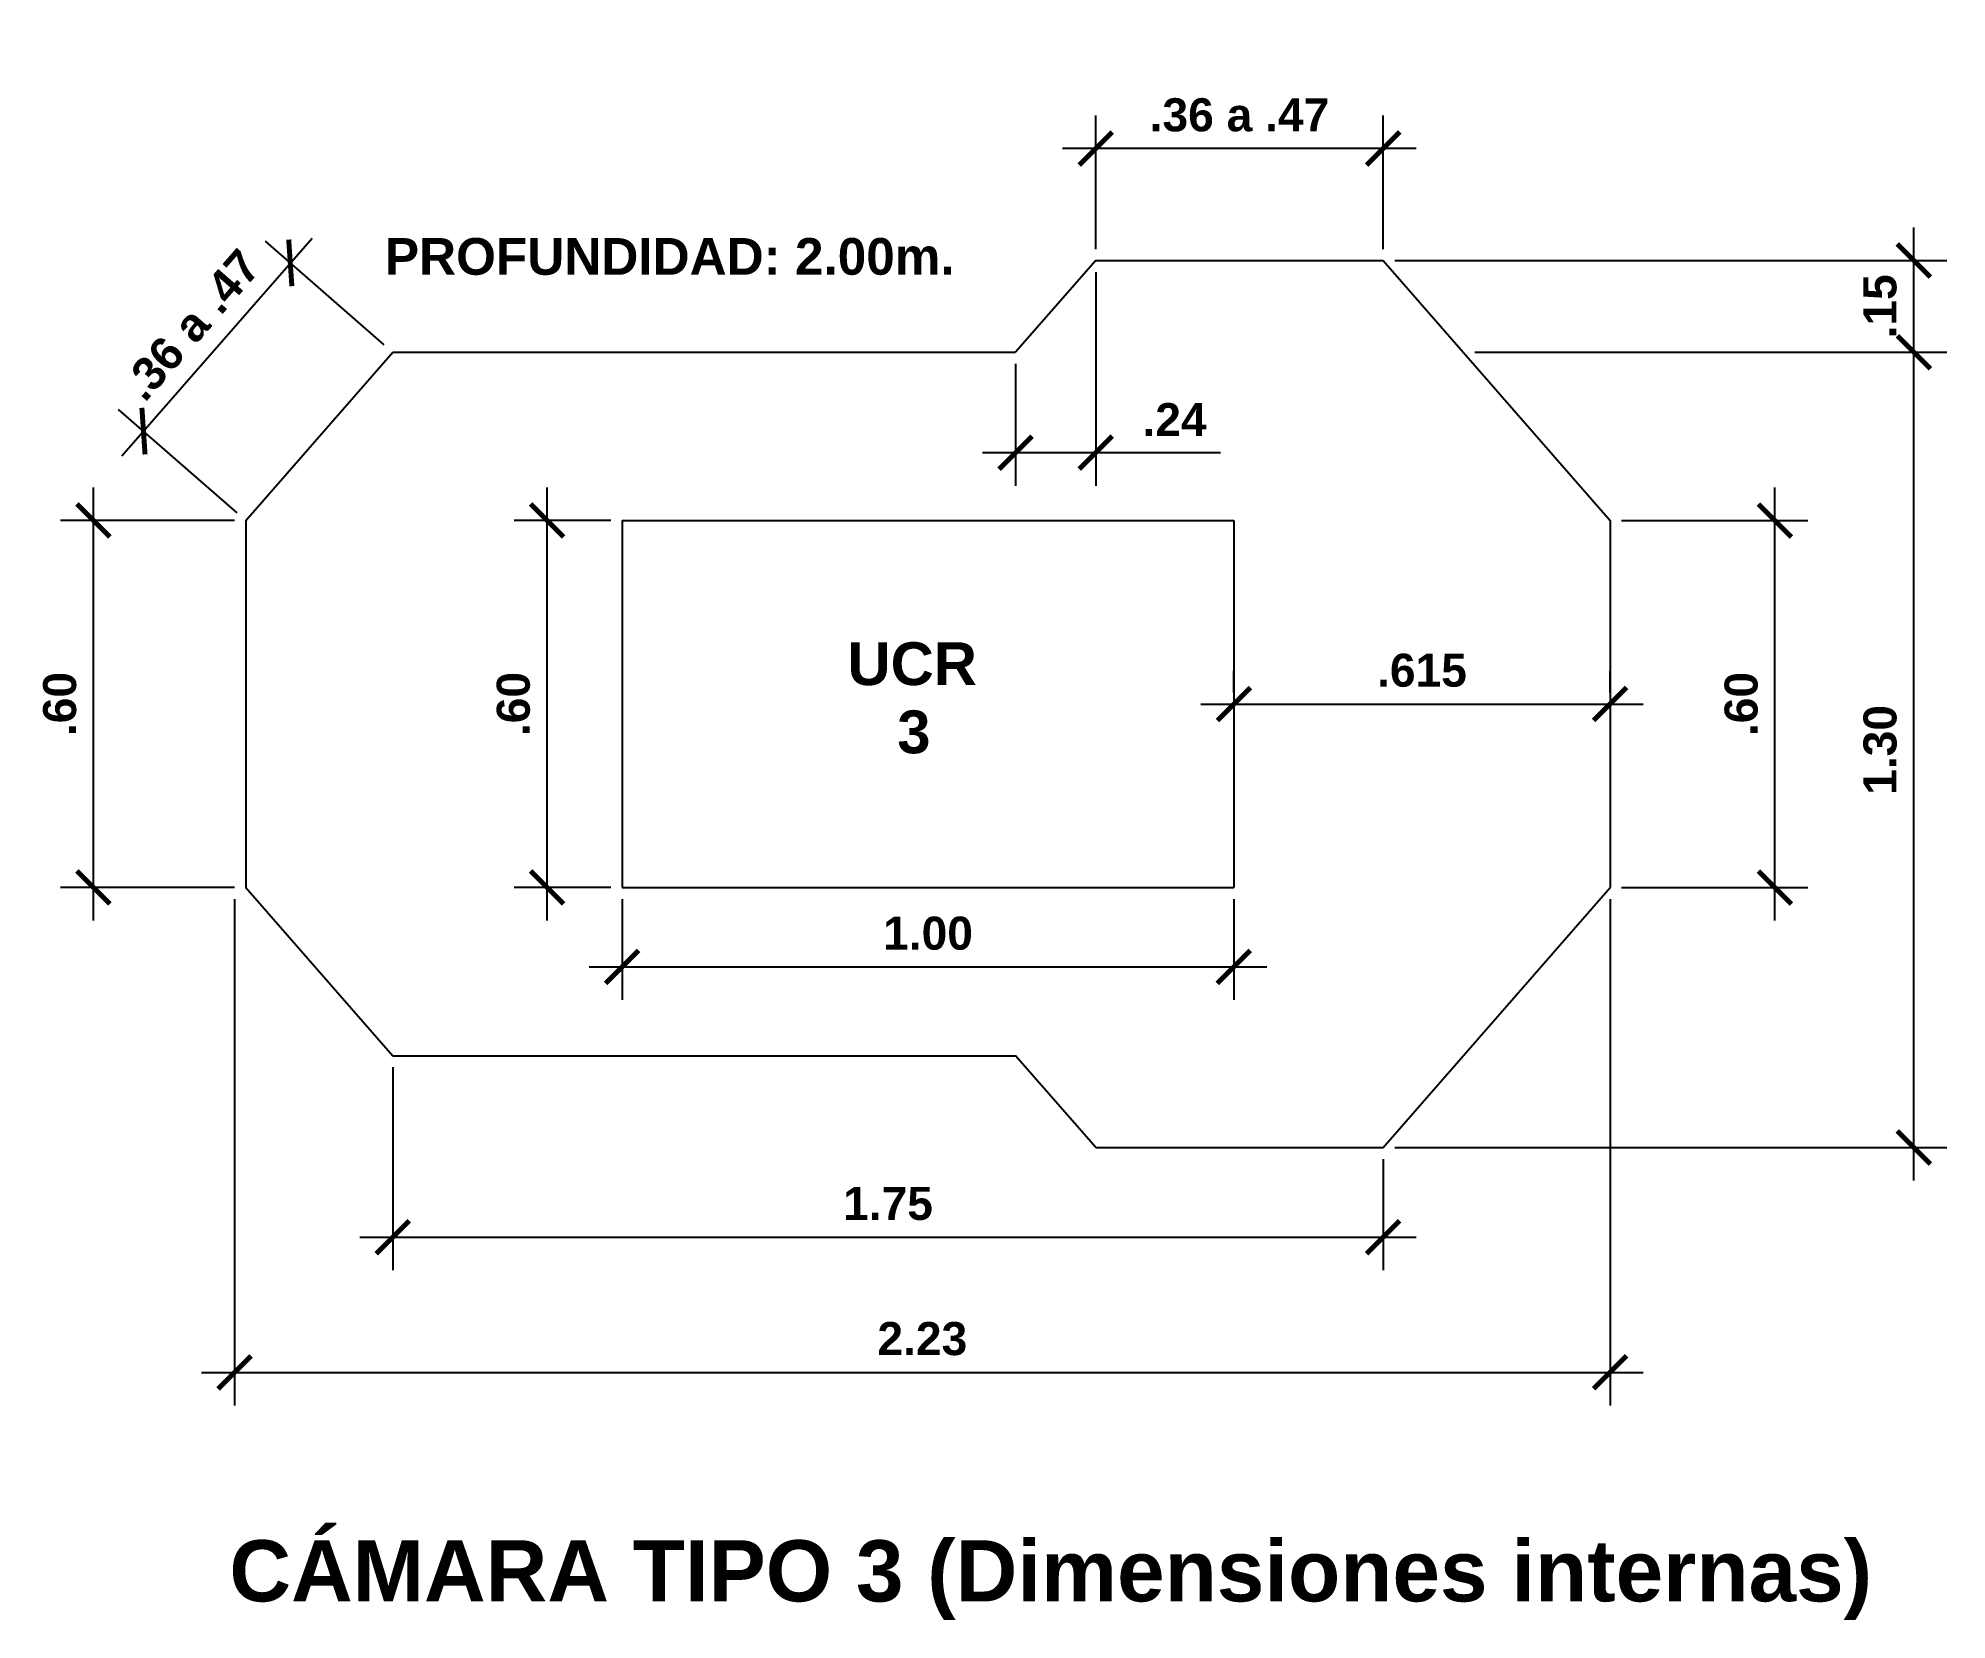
# Model space of a CAD drawing. Extents: x -1592 to 8, y 0 to 418.
# Drawn here: x -1261.234 to -1258.114, y 275 to 277.586 of the extents above; entities that cross this region are included whole.
import ezdxf

# ---------------------------------------------------------------- set-up
doc = ezdxf.new("R2010")
doc.units = 0
doc.header["$LTSCALE"] = 0.5
doc.header["$MEASUREMENT"] = 0
doc.layers.get('0').update_dxf_attribs({"linetype": 'CONTINUOUS'})
doc.layers.get('DEFPOINTS').update_dxf_attribs({"linetype": 'CONTINUOUS'})
doc.layers.add('COTAS', color=1, linetype='CONTINUOUS')
doc.layers.add('paredes', color=1, linetype='CONTINUOUS')
doc.styles.add('ALR4', font='sanssb__.ttf')
doc.dimstyles.new('1-50', dxfattribs={"dimscale": 0.6, "dimtxt": 0.18, "dimasz": 0.18, "dimexe": 0.18, "dimexo": 0.0625, "dimgap": 0.09, "dimtad": 1, "dimzin": 4, "dimdsep": 46, "dimtxsty": 'Standard', "dimblk1": 'ARCHTICK', "dimblk2": 'ARCHTICK', "dimsah": 1, "dimcen": 0.09, "dimdle": 0.18, "dimclrd": 6, "dimclre": 6, "dimclrt": 1, "dimadec": 0, "dimazin": 0, "dimtfac": 1, "dimtofl": 0, "dimtmove": 0, "dimatfit": 3, "dimldrblk": 'ARCHTICK', "dimfxl": 1, "dimtolj": 1, "dimtzin": 4, "dimarcsym": 0})

msp = doc.modelspace()

# ---------------------------------------------------------------- texts
at = {"layer": 'COTAS', "color": 3, "style": 'ALR4'}
for s, height, p in [('PROFUNDIDAD: 2.00m.', 0.06, (-1260.6672, 277.1992)), ('UCR', 0.07, (-1259.9111, 276.5284)), ('   3', 0.07, (-1259.9111, 276.417)), ('CÁMARA TIPO 3 (Dimensiones internas)', 0.1, (-1260.9214, 275.0305))]:
    msp.add_text(s, height=height, dxfattribs=at).set_placement(p)

# ---------------------------------------------------------------- blocks, each defined once
blk = doc.blocks.new('_ARCHTICK')
at = {"color": 0, "linetype": 'ByBlock', "const_width": 0.15}
blk.add_lwpolyline([(-0.5, -0.5), (0.5, 0.5)], dxfattribs=at)
blk = doc.blocks.new('*D27')
at = {"layer": 'COTAS', "color": 6, "lineweight": -2, "transparency": 16777216}
for p, q in [((-1261.1436, 276.1435), (-1261.1436, 276.8515)), ((-1260.913, 276.7975), (-1261.1976, 276.7975)), ((-1260.913, 276.1975), (-1261.1976, 276.1975))]:
    blk.add_line(p, q, dxfattribs=at)
at = {"layer": 'DEFPOINTS', "color": 0, "transparency": 16777216}
for p in [(-1261.1436, 276.7975), (-1260.8943, 276.7975), (-1260.8943, 276.1975)]:
    blk.add_point(p, dxfattribs=at)
at = {"layer": 'COTAS', "color": 6, "lineweight": -2, "transparency": 16777216, "xscale": 0.054, "yscale": 0.054, "zscale": 0.054}
for p, rotation in [((-1261.1436, 276.7975), 90), ((-1261.1436, 276.1975), 270)]:
    blk.add_blockref('_ARCHTICK', p, dxfattribs=dict(at, rotation=rotation))
at = {"layer": 'COTAS', "color": 1, "transparency": 16777216, "insert": (-1261.1985, 276.4975), "char_height": 0.054, "attachment_point": 5, "rotation": 90, "style": 'ALR4'}
blk.add_mtext('\\A1;.60', dxfattribs=at)
blk = doc.blocks.new('*D28')
at = {"layer": 'COTAS', "color": 6, "lineweight": -2, "transparency": 16777216}
for p, q in [((-1260.913, 276.1787), (-1260.913, 275.3509)), ((-1258.6643, 276.1787), (-1258.6643, 275.3509)), ((-1260.967, 275.4049), (-1258.6103, 275.4049))]:
    blk.add_line(p, q, dxfattribs=at)
at = {"layer": 'DEFPOINTS', "color": 0, "transparency": 16777216}
for p in [(-1260.913, 276.1975), (-1258.6643, 276.1975), (-1258.6643, 275.4049)]:
    blk.add_point(p, dxfattribs=at)
at = {"layer": 'COTAS', "color": 6, "lineweight": -2, "transparency": 16777216, "xscale": 0.054, "yscale": 0.054, "zscale": 0.054, "rotation": 180}
blk.add_blockref('_ARCHTICK', (-1260.913, 275.4049), dxfattribs=at)
at = {"layer": 'COTAS', "color": 6, "lineweight": -2, "transparency": 16777216, "xscale": 0.054, "yscale": 0.054, "zscale": 0.054}
blk.add_blockref('_ARCHTICK', (-1258.6643, 275.4049), dxfattribs=at)
at = {"layer": 'COTAS', "color": 1, "transparency": 16777216, "insert": (-1259.7886, 275.4598), "char_height": 0.054, "attachment_point": 5, "style": 'ALR4'}
blk.add_mtext('\\A1;2.23', dxfattribs=at)
blk = doc.blocks.new('*D29')
at = {"layer": 'COTAS', "color": 6, "lineweight": -2, "transparency": 16777216}
for p, q in [((-1258.3949, 276.1435), (-1258.3949, 276.8515)), ((-1258.6455, 276.7975), (-1258.3409, 276.7975)), ((-1258.6455, 276.1975), (-1258.3409, 276.1975))]:
    blk.add_line(p, q, dxfattribs=at)
at = {"layer": 'DEFPOINTS', "color": 0, "transparency": 16777216}
for p in [(-1258.6643, 276.7975), (-1258.3949, 276.7975), (-1258.6643, 276.1975)]:
    blk.add_point(p, dxfattribs=at)
at = {"layer": 'COTAS', "color": 6, "lineweight": -2, "transparency": 16777216, "xscale": 0.054, "yscale": 0.054, "zscale": 0.054}
for p, rotation in [((-1258.3949, 276.7975), 90), ((-1258.3949, 276.1975), 270)]:
    blk.add_blockref('_ARCHTICK', p, dxfattribs=dict(at, rotation=rotation))
at = {"layer": 'COTAS', "color": 1, "transparency": 16777216, "insert": (-1258.4498, 276.4975), "char_height": 0.054, "attachment_point": 5, "rotation": 90, "style": 'ALR4'}
blk.add_mtext('\\A1;.60', dxfattribs=at)
blk = doc.blocks.new('*D30')
at = {"layer": 'COTAS', "color": 6, "lineweight": -2, "transparency": 16777216}
for p, q in [((-1259.5052, 277.2412), (-1259.5052, 277.4595)), ((-1259.0352, 277.2412), (-1259.0352, 277.4595)), ((-1258.9812, 277.4055), (-1259.5592, 277.4055))]:
    blk.add_line(p, q, dxfattribs=at)
at = {"layer": 'DEFPOINTS', "color": 0, "transparency": 16777216}
for p in [(-1259.5052, 277.4055), (-1259.5052, 277.2225), (-1259.0352, 277.2225)]:
    blk.add_point(p, dxfattribs=at)
at = {"layer": 'COTAS', "color": 6, "lineweight": -2, "transparency": 16777216, "xscale": 0.054, "yscale": 0.054, "zscale": 0.054, "rotation": 180}
blk.add_blockref('_ARCHTICK', (-1259.5052, 277.4055), dxfattribs=at)
at = {"layer": 'COTAS', "color": 6, "lineweight": -2, "transparency": 16777216, "xscale": 0.054, "yscale": 0.054, "zscale": 0.054}
blk.add_blockref('_ARCHTICK', (-1259.0352, 277.4055), dxfattribs=at)
at = {"layer": 'COTAS', "color": 1, "transparency": 16777216, "insert": (-1259.2702, 277.4603), "char_height": 0.054, "attachment_point": 5, "style": 'ALR4'}
blk.add_mtext('\\A1;.36 a .47', dxfattribs=at)
blk = doc.blocks.new('*D31')
at = {"layer": 'COTAS', "color": 6, "lineweight": -2, "transparency": 16777216}
for p, q in [((-1260.6543, 275.9037), (-1260.6543, 275.5718)), ((-1259.0352, 275.7537), (-1259.0352, 275.5718)), ((-1260.7083, 275.6258), (-1258.9812, 275.6258))]:
    blk.add_line(p, q, dxfattribs=at)
at = {"layer": 'DEFPOINTS', "color": 0, "transparency": 16777216}
for p in [(-1260.6543, 275.9225), (-1259.0352, 275.7725), (-1259.0352, 275.6258)]:
    blk.add_point(p, dxfattribs=at)
at = {"layer": 'COTAS', "color": 6, "lineweight": -2, "transparency": 16777216, "xscale": 0.054, "yscale": 0.054, "zscale": 0.054, "rotation": 180}
blk.add_blockref('_ARCHTICK', (-1260.6543, 275.6258), dxfattribs=at)
at = {"layer": 'COTAS', "color": 6, "lineweight": -2, "transparency": 16777216, "xscale": 0.054, "yscale": 0.054, "zscale": 0.054}
blk.add_blockref('_ARCHTICK', (-1259.0352, 275.6258), dxfattribs=at)
at = {"layer": 'COTAS', "color": 1, "transparency": 16777216, "insert": (-1259.8447, 275.6807), "char_height": 0.054, "attachment_point": 5, "style": 'ALR4'}
blk.add_mtext('\\A1;1.75', dxfattribs=at)
blk = doc.blocks.new('*D32')
at = {"layer": 'COTAS', "color": 6, "lineweight": -2, "transparency": 16777216}
for p, q in [((-1260.402, 276.1435), (-1260.402, 276.8515)), ((-1260.298, 276.7975), (-1260.456, 276.7975)), ((-1260.298, 276.1975), (-1260.456, 276.1975))]:
    blk.add_line(p, q, dxfattribs=at)
at = {"layer": 'DEFPOINTS', "color": 0, "transparency": 16777216}
for p in [(-1260.402, 276.7975), (-1260.2793, 276.7975), (-1260.2793, 276.1975)]:
    blk.add_point(p, dxfattribs=at)
at = {"layer": 'COTAS', "color": 6, "lineweight": -2, "transparency": 16777216, "xscale": 0.054, "yscale": 0.054, "zscale": 0.054}
for p, rotation in [((-1260.402, 276.7975), 90), ((-1260.402, 276.1975), 270)]:
    blk.add_blockref('_ARCHTICK', p, dxfattribs=dict(at, rotation=rotation))
at = {"layer": 'COTAS', "color": 1, "transparency": 16777216, "insert": (-1260.4569, 276.4975), "char_height": 0.054, "attachment_point": 5, "rotation": 90, "style": 'ALR4'}
blk.add_mtext('\\A1;.60', dxfattribs=at)
blk = doc.blocks.new('*D33')
at = {"layer": 'COTAS', "color": 6, "lineweight": -2, "transparency": 16777216}
for p, q in [((-1260.2793, 276.1787), (-1260.2793, 276.0137)), ((-1259.2793, 276.1787), (-1259.2793, 276.0137)), ((-1260.3333, 276.0677), (-1259.2253, 276.0677))]:
    blk.add_line(p, q, dxfattribs=at)
at = {"layer": 'DEFPOINTS', "color": 0, "transparency": 16777216}
for p in [(-1260.2793, 276.1975), (-1259.2793, 276.1975), (-1259.2793, 276.0677)]:
    blk.add_point(p, dxfattribs=at)
at = {"layer": 'COTAS', "color": 6, "lineweight": -2, "transparency": 16777216, "xscale": 0.054, "yscale": 0.054, "zscale": 0.054, "rotation": 180}
blk.add_blockref('_ARCHTICK', (-1260.2793, 276.0677), dxfattribs=at)
at = {"layer": 'COTAS', "color": 6, "lineweight": -2, "transparency": 16777216, "xscale": 0.054, "yscale": 0.054, "zscale": 0.054}
blk.add_blockref('_ARCHTICK', (-1259.2793, 276.0677), dxfattribs=at)
at = {"layer": 'COTAS', "color": 1, "transparency": 16777216, "insert": (-1259.7793, 276.1225), "char_height": 0.054, "attachment_point": 5, "style": 'ALR4'}
blk.add_mtext('\\A1;1.00', dxfattribs=at)
blk = doc.blocks.new('*D34')
at = {"layer": 'COTAS', "color": 6, "lineweight": -2, "transparency": 16777216}
for p, q in [((-1259.2793, 276.5162), (-1259.2793, 276.5515)), ((-1258.6643, 276.5162), (-1258.6643, 276.5515)), ((-1259.3333, 276.4975), (-1258.6103, 276.4975))]:
    blk.add_line(p, q, dxfattribs=at)
at = {"layer": 'DEFPOINTS', "color": 0, "transparency": 16777216}
for p in [(-1259.2793, 276.4975), (-1258.6643, 276.4975), (-1258.6643, 276.4975)]:
    blk.add_point(p, dxfattribs=at)
at = {"layer": 'COTAS', "color": 6, "lineweight": -2, "transparency": 16777216, "xscale": 0.054, "yscale": 0.054, "zscale": 0.054, "rotation": 180}
blk.add_blockref('_ARCHTICK', (-1259.2793, 276.4975), dxfattribs=at)
at = {"layer": 'COTAS', "color": 6, "lineweight": -2, "transparency": 16777216, "xscale": 0.054, "yscale": 0.054, "zscale": 0.054}
blk.add_blockref('_ARCHTICK', (-1258.6643, 276.4975), dxfattribs=at)
at = {"layer": 'COTAS', "color": 1, "transparency": 16777216, "insert": (-1258.9718, 276.5524), "char_height": 0.054, "attachment_point": 5, "style": 'ALR4'}
blk.add_mtext('\\A1;.615', dxfattribs=at)
blk = doc.blocks.new('*D35')
at = {"layer": 'COTAS', "color": 6, "lineweight": -2, "transparency": 16777216}
for p, q in [((-1259.5052, 277.2037), (-1259.5052, 276.8544)), ((-1259.6361, 277.0537), (-1259.6361, 276.8544)), ((-1259.6901, 276.9084), (-1259.5052, 276.9084)), ((-1259.5052, 276.9084), (-1259.3014, 276.9084))]:
    blk.add_line(p, q, dxfattribs=at)
at = {"layer": 'DEFPOINTS', "color": 0, "transparency": 16777216}
for p in [(-1259.5052, 277.2225), (-1259.6361, 277.0725), (-1259.5052, 276.9084)]:
    blk.add_point(p, dxfattribs=at)
at = {"layer": 'COTAS', "color": 6, "lineweight": -2, "transparency": 16777216, "xscale": 0.054, "yscale": 0.054, "zscale": 0.054, "rotation": 180}
blk.add_blockref('_ARCHTICK', (-1259.6361, 276.9084), dxfattribs=at)
at = {"layer": 'COTAS', "color": 6, "lineweight": -2, "transparency": 16777216, "xscale": 0.054, "yscale": 0.054, "zscale": 0.054}
blk.add_blockref('_ARCHTICK', (-1259.5052, 276.9084), dxfattribs=at)
at = {"layer": 'COTAS', "color": 1, "transparency": 16777216, "insert": (-1259.3763, 276.9624), "char_height": 0.054, "attachment_point": 5, "style": 'ALR4'}
blk.add_mtext('\\A1;.24', dxfattribs=at)
blk = doc.blocks.new('*D36')
at = {"layer": 'COTAS', "color": 6, "lineweight": -2, "transparency": 16777216}
for p, q in [((-1258.1678, 275.7185), (-1258.1678, 277.1265)), ((-1258.8855, 277.0725), (-1258.1138, 277.0725)), ((-1259.0164, 275.7725), (-1258.1138, 275.7725))]:
    blk.add_line(p, q, dxfattribs=at)
at = {"layer": 'DEFPOINTS', "color": 0, "transparency": 16777216}
for p in [(-1258.9043, 277.0725), (-1258.1678, 277.0725), (-1259.0352, 275.7725)]:
    blk.add_point(p, dxfattribs=at)
at = {"layer": 'COTAS', "color": 6, "lineweight": -2, "transparency": 16777216, "xscale": 0.054, "yscale": 0.054, "zscale": 0.054}
for p, rotation in [((-1258.1678, 277.0725), 90), ((-1258.1678, 275.7725), 270)]:
    blk.add_blockref('_ARCHTICK', p, dxfattribs=dict(at, rotation=rotation))
at = {"layer": 'COTAS', "color": 1, "transparency": 16777216, "insert": (-1258.2227, 276.4225), "char_height": 0.054, "attachment_point": 5, "rotation": 90, "style": 'ALR4'}
blk.add_mtext('\\A1;1.30', dxfattribs=at)
blk = doc.blocks.new('*D37')
at = {"layer": 'COTAS', "color": 6, "lineweight": -2, "transparency": 16777216}
for p, q in [((-1258.1678, 277.0185), (-1258.1678, 277.2765)), ((-1259.0164, 277.2225), (-1258.1138, 277.2225)), ((-1258.4809, 277.0725), (-1258.1138, 277.0725))]:
    blk.add_line(p, q, dxfattribs=at)
at = {"layer": 'DEFPOINTS', "color": 0, "transparency": 16777216}
for p in [(-1259.0352, 277.2225), (-1258.1678, 277.2225), (-1258.4997, 277.0725)]:
    blk.add_point(p, dxfattribs=at)
at = {"layer": 'COTAS', "color": 6, "lineweight": -2, "transparency": 16777216, "xscale": 0.054, "yscale": 0.054, "zscale": 0.054}
for p, rotation in [((-1258.1678, 277.2225), 90), ((-1258.1678, 277.0725), 270)]:
    blk.add_blockref('_ARCHTICK', p, dxfattribs=dict(at, rotation=rotation))
at = {"layer": 'COTAS', "color": 1, "transparency": 16777216, "insert": (-1258.2228, 277.1475), "char_height": 0.054, "attachment_point": 5, "rotation": 90, "style": 'ALR4'}
blk.add_mtext('\\A1;.15', dxfattribs=at)
blk = doc.blocks.new('*D38')
at = {"layer": 'COTAS', "color": 6, "lineweight": -2, "transparency": 16777216}
for p, q in [((-1261.0973, 276.903), (-1260.7863, 277.2593)), ((-1260.6684, 277.0848), (-1260.8624, 277.2541)), ((-1260.9084, 276.8098), (-1261.1024, 276.9791))]:
    blk.add_line(p, q, dxfattribs=at)
at = {"layer": 'DEFPOINTS', "color": 0, "transparency": 16777216}
for p in [(-1260.8218, 277.2186), (-1260.6543, 277.0725), (-1260.8943, 276.7975)]:
    blk.add_point(p, dxfattribs=at)
at = {"layer": 'COTAS', "color": 6, "lineweight": -2, "transparency": 16777216, "xscale": 0.054, "yscale": 0.054, "zscale": 0.054}
for p, rotation in [((-1260.8218, 277.2186), 48.88790956082966), ((-1261.0618, 276.9436), 228.8879095608297)]:
    blk.add_blockref('_ARCHTICK', p, dxfattribs=dict(at, rotation=rotation))
at = {"layer": 'COTAS', "color": 1, "transparency": 16777216, "insert": (-1260.9831, 277.1172), "char_height": 0.054, "attachment_point": 5, "rotation": 48.8879, "style": 'ALR4'}
blk.add_mtext('\\A1;.36 a .47', dxfattribs=at)

# ---------------------------------------------------------------- dimensions: what is measured, and where the dimension line sits
at = {"layer": 'COTAS', "color": 3}
for base, p1, p2, text, picture, middle in [((-1259.5052, 277.4055), (-1259.0352, 277.2225), (-1259.5052, 277.2225), '.36 a .47', '*D30', (-1259.2702, 277.4603)), ((-1259.5052, 276.9084), (-1259.6361, 277.0725), (-1259.5052, 277.2225), '.24', '*D35', (-1259.3763, 276.9624)), ((-1258.6643, 276.4975), (-1259.2793, 276.4975), (-1258.6643, 276.4975), '.615', '*D34', (-1258.9718, 276.5524)), ((-1258.6643, 275.4049), (-1260.913, 276.1975), (-1258.6643, 276.1975), '2.23', '*D28', (-1259.7886, 275.4598)), ((-1259.0352, 275.6258), (-1260.6543, 275.9225), (-1259.0352, 275.7725), '1.75', '*D31', (-1259.8447, 275.6807))]:
    dim = msp.add_linear_dim(base=base, p1=p1, p2=p2, text=text, dimstyle='1-50', override={"dimscale": 0.3, "dimtxsty": 'ALR4'}, dxfattribs=at)
    dim.commit()
    dim.dimension.update_dxf_attribs({"geometry": picture, "text_midpoint": middle})
dim = msp.add_aligned_dim(p1=(-1260.8943, 276.7975), p2=(-1260.6543, 277.0725), distance=0.2223, text='.36 a .47', dimstyle='1-50', override={"dimscale": 0.3, "dimtxsty": 'ALR4'}, dxfattribs=at)
dim.commit()
dim.dimension.update_dxf_attribs({"geometry": '*D38', "text_midpoint": (-1260.9831, 277.1172)})
for base, p1, p2, picture, middle in [((-1258.1678, 277.2225), (-1258.4997, 277.0725), (-1259.0352, 277.2225), '*D37', (-1258.2228, 277.1475)), ((-1261.1436, 276.7975), (-1260.8943, 276.1975), (-1260.8943, 276.7975), '*D27', (-1261.1985, 276.4975)), ((-1260.402, 276.7975), (-1260.2793, 276.1975), (-1260.2793, 276.7975), '*D32', (-1260.4569, 276.4975)), ((-1258.3949, 276.7975), (-1258.6643, 276.1975), (-1258.6643, 276.7975), '*D29', (-1258.4498, 276.4975))]:
    dim = msp.add_linear_dim(base=base, p1=p1, p2=p2, angle=90, dimstyle='1-50', override={"dimscale": 0.3, "dimtxsty": 'ALR4'}, dxfattribs=at)
    dim.commit()
    dim.dimension.update_dxf_attribs({"geometry": picture, "text_midpoint": middle})
dim = msp.add_linear_dim(base=(-1258.1678, 277.0725), p1=(-1259.0352, 275.7725), p2=(-1258.9043, 277.0725), angle=90, text='1.30', dimstyle='1-50', override={"dimscale": 0.3, "dimtxsty": 'ALR4'}, dxfattribs=at)
dim.commit()
dim.dimension.update_dxf_attribs({"geometry": '*D36', "text_midpoint": (-1258.2227, 276.4225)})
dim = msp.add_linear_dim(base=(-1259.2793, 276.0677), p1=(-1260.2793, 276.1975), p2=(-1259.2793, 276.1975), dimstyle='1-50', override={"dimscale": 0.3, "dimtxsty": 'ALR4'}, dxfattribs=at)
dim.commit()
dim.dimension.update_dxf_attribs({"geometry": '*D33', "text_midpoint": (-1259.7793, 276.1225)})

# ---------------------------------------------------------------- linework, layer by layer
at = {"layer": 'paredes', "color": 3}
for p, q in [((-1259.5052, 277.2225), (-1259.6361, 277.0725)), ((-1259.5052, 277.2225), (-1259.0352, 277.2225)), ((-1259.0352, 277.2225), (-1258.6643, 276.7975)), ((-1260.8943, 276.7975), (-1260.6543, 277.0725)), ((-1260.6543, 277.0725), (-1259.6361, 277.0725)), ((-1260.8943, 276.7975), (-1260.8943, 276.1975)), ((-1258.6643, 276.7975), (-1258.6643, 276.1975)), ((-1260.8943, 276.1975), (-1260.6543, 275.9225)), ((-1259.0352, 275.7725), (-1258.6643, 276.1975)), ((-1260.6543, 275.9225), (-1259.6361, 275.9225)), ((-1259.5052, 275.7725), (-1259.6361, 275.9225)), ((-1259.5052, 275.7725), (-1259.0352, 275.7725))]:
    msp.add_line(p, q, dxfattribs=at)
at = {"layer": 'paredes'}
for p, q in [((-1260.2793, 276.7975), (-1260.2793, 276.1975)), ((-1260.2793, 276.7975), (-1259.2793, 276.7975)), ((-1259.2793, 276.7975), (-1259.2793, 276.1975)), ((-1260.2793, 276.1975), (-1259.2793, 276.1975))]:
    msp.add_line(p, q, dxfattribs=at)

msp.set_redraw_order([(e.dxf.handle, doc.entitydb.next_handle()) for e in msp.query("TEXT MTEXT ATTDEF DIMENSION ARC_DIMENSION")])  # texts and dimensions are drawn at this point

doc.saveas('drawing.dxf')
